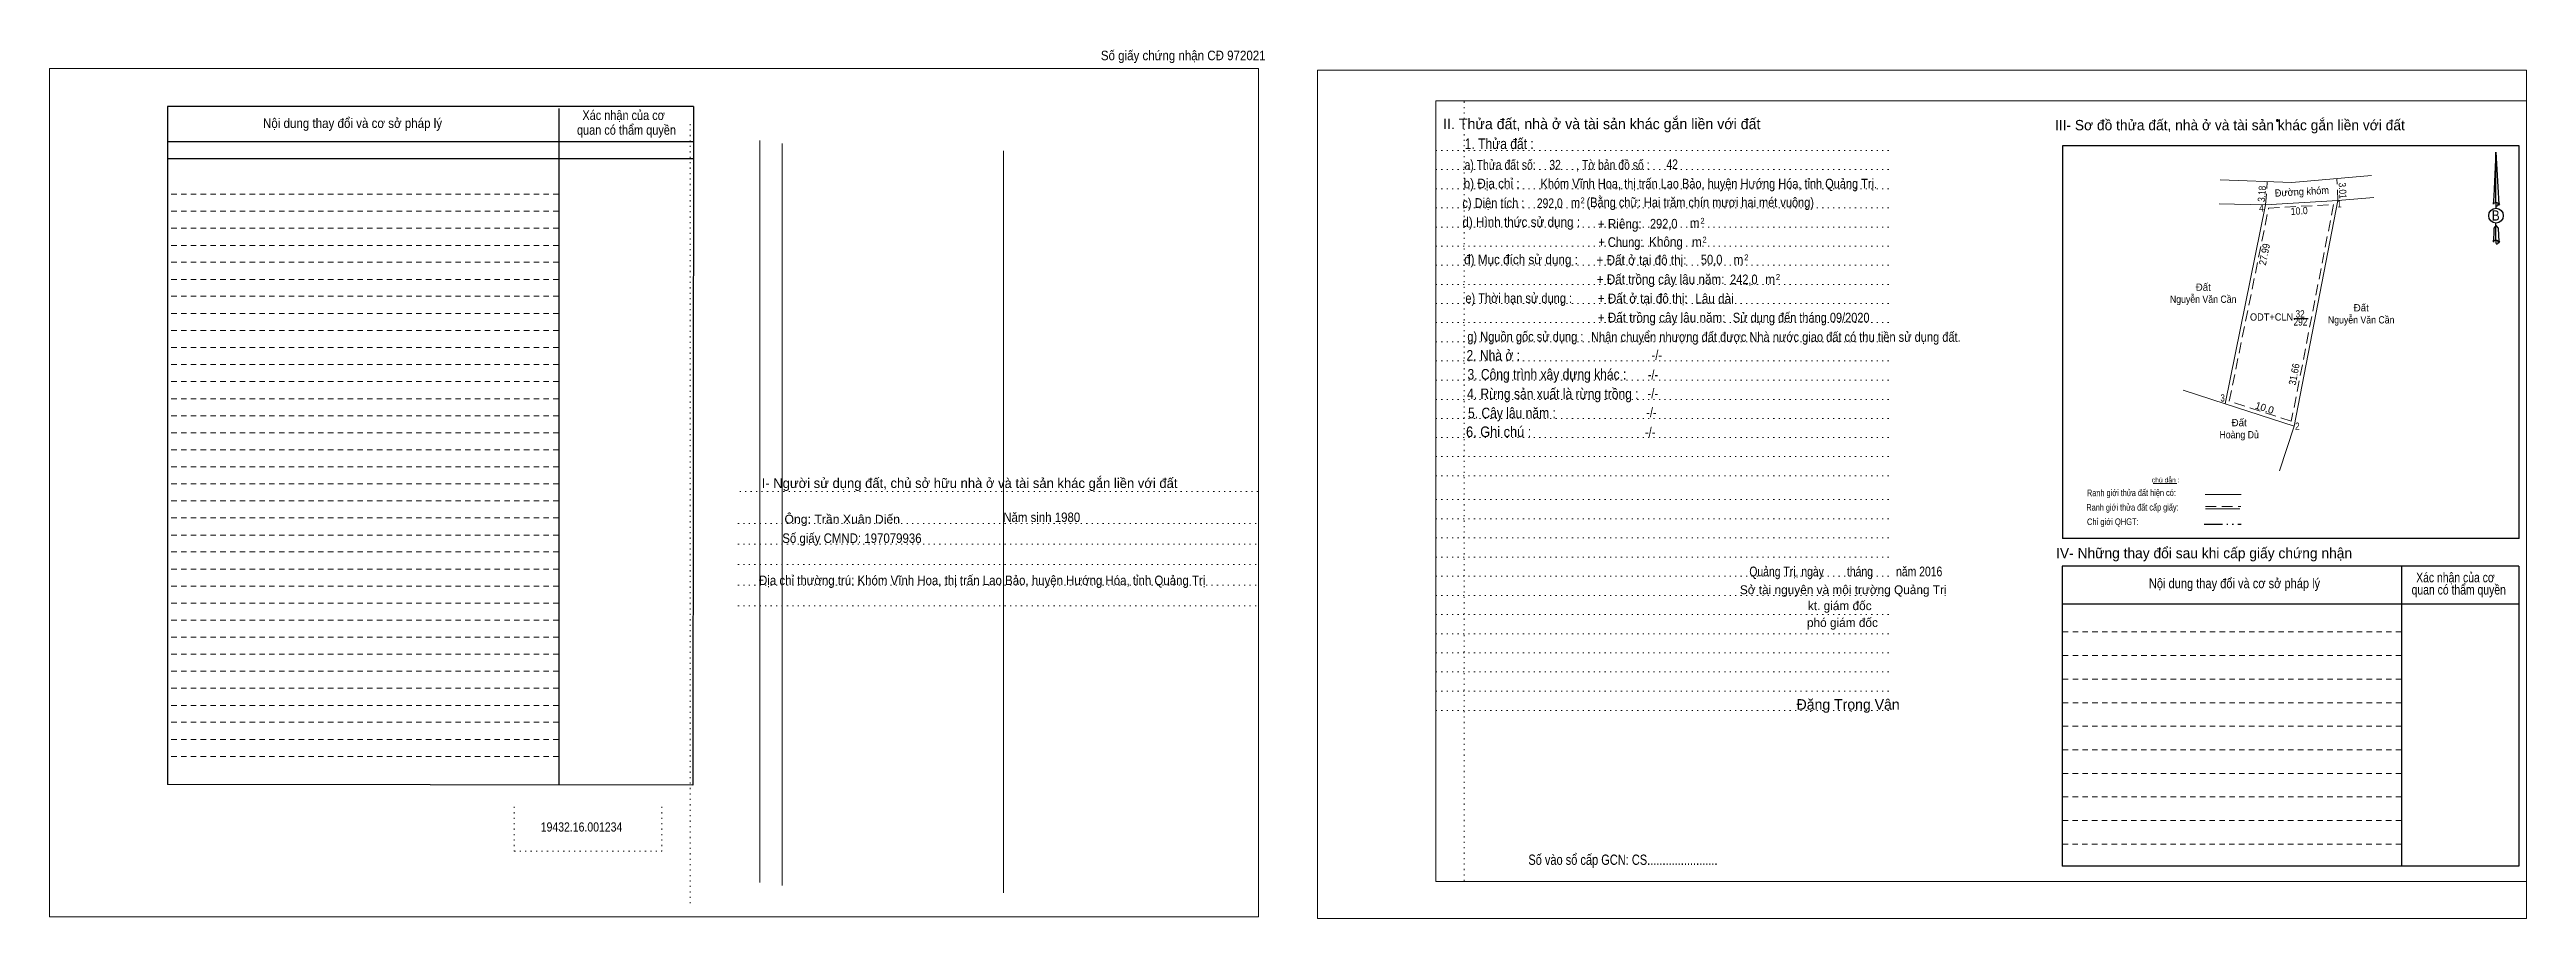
# Model space of a CAD drawing. Header units: metres. Extents: x 537312 to 538355, y 1836877 to 1837252.
# Drawn here: x 537312.2 to 537653.5, y 1837079.1 to 1837198.8 of the extents above; entities that cross this region are included whole.
import ezdxf
from ezdxf.enums import TextEntityAlignment as Align

# ---------------------------------------------------------------- set-up
doc = ezdxf.new("R2010")
doc.units = ezdxf.units.M
doc.header["$LTSCALE"] = 0.5
doc.header["$PDMODE"] = 32
doc.header["$PDSIZE"] = 0.25
for name, pattern in [('DASH_DOUBLE_DOT', [9.2, 5, -1.2, 0.3, -1.2, 0.3, -1.2]), ('DOTTED', [1.5, 0.3, -1.2]), ('MEDIUM_DASHED', [4.5, 3, -1.5]), ('SHORT_DASHED', [2.7, 1.5, -1.2])]:
    doc.linetypes.add(name, pattern=pattern)
for name, color, linetype, lineweight in [('1', 7, 'DOTTED', 13), ('18', 7, 'Continuous', 25), ('28', 7, 'SHORT_DASHED', 13), ('5', 7, 'Continuous', 13), ('55', 7, 'Continuous', 13), ('7', 7, 'Continuous', 13)]:
    doc.layers.add(name, color=color, linetype=linetype, lineweight=lineweight)
doc.layers.add('40', color=7, linetype='Continuous')

msp = doc.modelspace()

# ---------------------------------------------------------------- texts
at = {"layer": '18'}
for s, height, p in [('II. Thửa đất, nhà ở và tài sản khác gắn liền với đất', 1.461, (537526.08, 1837187.86)), ('Sở tài nguyên và môi trường Quảng Trị', 1.218, (537559.355, 1837123.77)), ('kt. giám đốc', 1.218, (537558.875, 1837121.57)), ('phó giám đốc', 1.218, (537559.245, 1837119.24)), ('Đặng Trọng Vân', 1.447, (537560.03, 1837107.85))]:
    msp.add_text(s, height=height, dxfattribs=at).set_placement(p, align=Align.CENTER)
for s, height, width, p in [('1. Thửa đất :', 1.461, 0.85, (537511.95, 1837185.12)), ('a) Thửa đất số:              , Tờ bản đồ số : ', 1.34, 0.8, (537520.115, 1837182.27)), ('32', 1.33, 0.8, (537519.65, 1837182.29)), ('42', 1.33, 0.8, (537535.78, 1837182.36)), ('b) Địa chỉ : ', 1.34, 0.9, (537511.125, 1837179.7)), (' Khóm Vĩnh Hoa, thị trấn Lao Bảo, huyện Hướng Hóa, tỉnh Quảng Trị.', 1.33, 0.85, (537540.615, 1837179.69)), ('c) Diện tích :                                                   ', 1.34, 0.85, (537521.935, 1837177.01)), ('292,0', 1.33, 0.8, (537518.915, 1837176.99)), (' m', 1.34, 0.85, (537522.235, 1837177.06)), ('2', 0.8116, 0.75, (537523.44, 1837177.63)), ('(Bằng chữ: Hai trăm chín mươi hai mét vuông)', 1.33, 0.85, (537539.65, 1837177.11)), ('B', 1.403, 0.85, (537649.265, 1837175.26)), ('d) Hình thức sử dụng :', 1.339, 0.9, (537514.98, 1837174.39)), ('+ Riêng: ', 1.339, 0.9, (537528.78, 1837174.13)), ('       + Chung:', 1.339, 0.85, (537527.235, 1837171.62)), ('Không', 1.339, 0.9, (537534.93, 1837171.66)), ('292,0', 1.33, 0.85, (537534.615, 1837174.16)), (' m', 1.339, 0.9, (537538.66, 1837174.24)), ('2', 0.8116, 0.8, (537539.965, 1837174.82)), ('2', 0.8116, 0.8, (537540.245, 1837172.23)), ('đ) Mục đích sử dụng :', 1.339, 0.9, (537514.955, 1837169.23)), ('+ Đất ở tại đô thị:', 1.339, 0.9, (537531.56, 1837169.16)), (' m', 1.339, 0.9, (537538.96, 1837171.65)), ('50,0', 1.34, 0.85, (537541.22, 1837169.21)), (' m', 1.339, 0.9, (537544.69, 1837169.2)), ('2', 0.8116, 0.8, (537546.015, 1837169.79)), ('+ Đất trồng cây lâu năm:', 1.339, 0.9, (537534.185, 1837166.5)), ('242,0', 1.33, 0.85, (537545.655, 1837166.49)), (' m', 1.339, 0.9, (537549.06, 1837166.5)), ('2', 0.8116, 0.8, (537550.365, 1837167.08)), ('e) Thời hạn sử dụng :', 1.339, 0.85, (537514.64, 1837163.9)), ('+ Đất trồng cây lâu năm:', 1.339, 0.9, (537534.325, 1837161.22)), ('+ Đất ở tại đô thị:', 1.339, 0.9, (537531.72, 1837163.86)), ('Lâu dài', 1.339, 0.9, (537541.62, 1837163.83)), (' Sử dụng đến tháng 09/2020', 1.33, 0.85, (537553.35, 1837161.22)), ('g) Nguồn gốc sử dụng :', 1.339, 0.85, (537515.555, 1837158.6)), ('Nhận chuyển nhượng đất được Nhà nước giao đất có thu tiền sử dụng đất.', 1.34, 0.85, (537550.075, 1837158.55)), ('2. Nhà ở :', 1.461, 0.85, (537511.125, 1837155.95)), ('4. Rừng sản xuất là rừng trồng :', 1.461, 0.85, (537519.335, 1837150.65)), ('3. Công trình xây dựng khác :', 1.461, 0.85, (537518.52, 1837153.34)), ('5. Cây lâu năm :', 1.461, 0.85, (537513.7, 1837148.01)), ('6. Ghi chú :', 1.461, 0.9, (537511.875, 1837145.42)), ('Quảng Trị, ngày        tháng        năm 2016', 1.339, 0.8, (537559.71, 1837126.23)), ('19432.16.001234', 1.27, 0.85, (537385.495, 1837091.05)), ('Số vào sổ cấp GCN: CS.......................', 1.419, 0.8, (537529, 1837086.46))]:
    msp.add_text(s, height=height, dxfattribs=dict(at, width=width)).set_placement(p, align=Align.CENTER)
at = {"layer": '28'}
for s, height, width, p in [('Xác nhận của cơ', 1.324, 0.85, (537391.295, 1837189.12)), ('Xác nhận của cơ', 1.324, 0.85, (537391.295, 1837189.12)), ('Nội dung thay đổi và cơ sở pháp lý', 1.324, 0.9, (537353.94, 1837188.02)), ('Nội dung thay đổi và cơ sở pháp lý', 1.324, 0.9, (537353.94, 1837188.02)), (' quan có thẩm quyền', 1.324, 0.85, (537391.48, 1837187.09)), (' quan có thẩm quyền', 1.324, 0.85, (537391.48, 1837187.09)), ('-/-', 1.34, 0.85, (537533.665, 1837156.05)), ('-/-', 1.34, 0.85, (537533.135, 1837153.36)), ('-/-', 1.34, 0.85, (537532.925, 1837148.16)), ('-/-', 1.34, 0.85, (537533.115, 1837150.77)), ('-/-', 1.34, 0.85, (537532.755, 1837145.44)), ('Số giấy CMND: 197079936', 1.31, 0.9, (537422.755, 1837130.83)), ('Ông: Trần Xuân Diến', 1.2, 1.05, (537421.42, 1837133.51)), ('Năm sinh 1980', 1.31, 0.9, (537448.91, 1837133.71)), ('Địa chỉ thường trú: Khóm Vĩnh Hoa, thị trấn Lao Bảo, huyện Hướng Hóa, tỉnh Quảng Trị', 1.31, 0.9, (537440.705, 1837125.02)), ('Nội dung thay đổi và cơ sở pháp lý', 1.34, 0.85, (537613.27, 1837124.59)), (' quan có thẩm quyền', 1.34, 0.8, (537643.97, 1837123.72)), ('Xác nhận của cơ', 1.34, 0.8, (537643.715, 1837125.4))]:
    msp.add_text(s, height=height, dxfattribs=dict(at, width=width)).set_placement(p, align=Align.CENTER)
for s, height, p in [('III- Sơ đồ thửa đất, nhà ở và tài sản khác gắn liền với đất', 1.421, (537612.635, 1837187.71)), ('I- Người sử dụng đất, chủ sở hữu nhà ở và tài sản khác gắn liền với đất', 1.342, (537438.97, 1837138.4)), ('IV- Những thay đổi sau khi cấp giấy chứng nhận', 1.421, (537609.08, 1837128.72))]:
    msp.add_text(s, height=height, dxfattribs=at).set_placement(p, align=Align.CENTER)
at = {"layer": '40', "width": 0.9}
msp.add_text('Số giấy chứng nhận CĐ 972021', height=1.32, dxfattribs=at).set_placement((537468.41, 1837197.36), align=Align.CENTER)
at = {"layer": '55'}
msp.add_text('chú dẫn :', height=0.674, rotation=359.974, dxfattribs=at).set_placement((537603.7848, 1837139.1691), align=Align.CENTER)
for s, height, width, p in [('Ranh giới thửa đất cấp giấy:', 0.912, 0.8, (537599.2139, 1837135.2847)), ('Ranh giới thửa đất hiện có:', 0.916, 0.8, (537599.0639, 1837137.2842)), ('Chỉ giới QHGT:', 0.912, 0.85, (537596.5089, 1837133.2984))]:
    msp.add_text(s, height=height, rotation=0.135, dxfattribs=dict(at, width=width)).set_placement(p, align=Align.CENTER)
at = {"layer": '7'}
for s, rotation, width, p in [('3.18', 85.85, 0.85, (537617.5326, 1837178.9088)), ('Đường khóm', 3.272, 0.95, (537622.5815, 1837178.7568)), ('3.01', 273.043, 0.85, (537627.6781, 1837179.3665)), ('10.0', 3.272, 0.9, (537622.2115, 1837176.0958)), ('27.99', 78.481, 0.9, (537617.8788, 1837170.5052)), ('31.66', 78.985, 0.9, (537621.9758, 1837153.9795))]:
    msp.add_text(s, height=1, rotation=rotation, dxfattribs=dict(at, width=width)).set_placement(p, align=Align.CENTER)
for s, width, p in [(' 4', 0.85, (537617.3, 1837176.49)), (' 1', 0.75, (537628.02, 1837177.07)), ('ODT+CLN', 0.95, (537621.36, 1837161.47)), (' 3', 0.8, (537611.93, 1837150.32)), (' 2', 0.85, (537622.24, 1837146.42))]:
    msp.add_text(s, height=1, dxfattribs=dict(at, width=width)).set_placement(p, align=Align.RIGHT)
for p in [(537608.965, 1837165.58), (537630.735, 1837162.74), (537613.915, 1837146.91)]:
    msp.add_text('Đất', height=1, dxfattribs=at).set_placement(p, align=Align.CENTER)
for s, width, p in [('Nguyễn Văn Cần', 0.9, (537608.955, 1837163.92)), ('32', 0.85, (537622.31, 1837161.9)), ('292', 0.85, (537622.355, 1837160.79)), ('Nguyễn Văn Cần', 0.9, (537630.725, 1837161.08)), ('Hoàng Dủ', 0.9, (537613.91, 1837145.25))]:
    msp.add_text(s, height=1, dxfattribs=dict(at, width=width)).set_placement(p, align=Align.CENTER)
msp.add_text('10.0', height=1, rotation=342.061, dxfattribs=at).set_placement((537617.256, 1837148.9731), align=Align.CENTER)

# ---------------------------------------------------------------- linework, layer by layer
at = {"layer": '1', "linetype": 'Continuous'}
for p, q in [((537503.22, 1837191.76), (537653.5, 1837191.76)), ((537503.22, 1837191.76), (537503.22, 1837084.17)), ((537653.5, 1837191.76), (537653.5, 1837083.28)), ((537410.08, 1837084.02), (537410.08, 1837186.3)), ((537413.13, 1837083.61), (537413.13, 1837185.88)), ((537443.63, 1837082.6), (537443.63, 1837184.85)), ((537503.22, 1837084.17), (537653.5, 1837084.17))]:
    msp.add_line(p, q, dxfattribs=at)
at = {"layer": '1'}
for p, q in [((537507.13, 1837191.65), (537507.13, 1837084.06)), ((537400.45, 1837188.56), (537400.45, 1837080.97)), ((537503.22, 1837184.92), (537509.3, 1837184.92)), ((537503.22, 1837184.92), (537565.78, 1837184.92)), ((537503.22, 1837182.29), (537565.78, 1837182.29)), ((537503.22, 1837179.65), (537565.78, 1837179.65)), ((537503.22, 1837177.01), (537565.78, 1837177.01)), ((537503.22, 1837174.37), (537565.78, 1837174.37)), ((537503.22, 1837171.73), (537565.78, 1837171.73)), ((537503.22, 1837169.11), (537565.78, 1837169.11)), ((537503.22, 1837166.45), (537565.78, 1837166.45)), ((537503.22, 1837163.83), (537565.78, 1837163.83)), ((537503.22, 1837161.19), (537565.78, 1837161.19)), ((537503.22, 1837158.53), (537565.78, 1837158.53)), ((537503.22, 1837155.91), (537565.78, 1837155.91)), ((537503.22, 1837153.27), (537565.78, 1837153.27)), ((537503.22, 1837150.61), (537565.78, 1837150.61)), ((537503.22, 1837147.99), (537565.78, 1837147.99)), ((537503.22, 1837145.35), (537565.78, 1837145.35)), ((537503.22, 1837142.73), (537565.78, 1837142.73)), ((537503.22, 1837140.07), (537565.78, 1837140.07)), ((537407.3, 1837137.93), (537478.79, 1837137.93)), ((537503.22, 1837136.81), (537565.78, 1837136.81)), ((537407.05, 1837133.52), (537478.53, 1837133.52)), ((537503.22, 1837134.15), (537565.78, 1837134.15)), ((537407.05, 1837130.67), (537478.53, 1837130.67)), ((537503.22, 1837131.52), (537565.78, 1837131.52)), ((537503.22, 1837128.87), (537565.78, 1837128.87)), ((537407.05, 1837127.87), (537478.53, 1837127.87)), ((537407.05, 1837124.99), (537478.53, 1837124.99)), ((537503.22, 1837126.23), (537565.78, 1837126.23)), ((537407.05, 1837122.16), (537478.53, 1837122.16)), ((537503.22, 1837123.6), (537565.78, 1837123.6)), ((537503.22, 1837120.95), (537565.78, 1837120.95)), ((537503.22, 1837118.32), (537565.78, 1837118.32)), ((537503.22, 1837115.67), (537565.78, 1837115.67)), ((537503.22, 1837113.05), (537565.78, 1837113.05)), ((537503.22, 1837110.41), (537565.78, 1837110.41)), ((537503.22, 1837107.75), (537565.78, 1837107.75)), ((537376.23, 1837094.45), (537376.23, 1837088.35)), ((537396.54, 1837094.45), (537396.54, 1837088.35)), ((537376.23, 1837088.35), (537396.54, 1837088.35))]:
    msp.add_line(p, q, dxfattribs=at)
at = {"layer": '1', "linetype": 'Continuous'}
for points in [[(537312.19, 1837079.31), (537478.8, 1837079.31), (537478.8, 1837196.24), (537312.19, 1837196.24)], [(537312.19, 1837196.24), (537478.8, 1837196.24), (537478.8, 1837079.31), (537312.19, 1837079.31)], [(537486.89, 1837079.07), (537653.5, 1837079.07), (537653.5, 1837195.98), (537486.89, 1837195.98)]]:
    msp.add_lwpolyline(points, close=True, dxfattribs=at)
msp.add_lwpolyline([(537509.3, 1837191.76), (537653.5, 1837191.76), (537653.5, 1837084.17), (537509.3, 1837084.17)], dxfattribs=at)
at = {"layer": '18'}
for p, q in [((537649.29, 1837184.7), (537649.67, 1837177.52)), ((537649.29, 1837184.7), (537649.67, 1837177.52)), ((537649.29, 1837184.7), (537649.67, 1837177.52)), ((537648.99, 1837178.63), (537648.93, 1837177.52)), ((537649.29, 1837177.77), (537649.29, 1837177.47)), ((537649.29, 1837177.47), (537649.29, 1837177.27)), ((537649.29, 1837177.27), (537649.29, 1837177)), ((537649.29, 1837177.27), (537649.29, 1837177)), ((537649.29, 1837177.27), (537649.29, 1837177)), ((537649.29, 1837174.57), (537649.29, 1837174.9)), ((537649.29, 1837174.57), (537649.29, 1837174.9)), ((537649.29, 1837174.57), (537649.29, 1837174.9)), ((537649.29, 1837174.57), (537649.59, 1837174.2)), ((537649.29, 1837174.57), (537649.59, 1837174.2)), ((537649.29, 1837174.57), (537649.59, 1837174.2)), ((537649.59, 1837174.2), (537649.67, 1837172.32)), ((537649.59, 1837174.2), (537649.67, 1837172.32)), ((537649.59, 1837174.2), (537649.67, 1837172.32)), ((537649.29, 1837172.56), (537649.29, 1837172.28)), ((537649.29, 1837172.28), (537649.29, 1837172.09))]:
    msp.add_line(p, q, dxfattribs=at)
for points in [[(537649.29, 1837177.77), (537649.29, 1837184.7), (537648.99, 1837178.63)], [(537649.29, 1837172.56), (537649.29, 1837174.57), (537649.02, 1837174.2), (537648.99, 1837173.42), (537648.93, 1837172.32)]]:
    msp.add_lwpolyline(points, dxfattribs=at)
msp.add_ellipse((537649.3029, 1837175.9273), major_axis=(0, 1.0214), ratio=0.983453, dxfattribs=at)
for centre, start_param, end_param in [((537649.3033, 1837177.5013), 1.57079633, 3.07445202), ((537649.3033, 1837177.5013), 0.06714063, 1.57079633), ((537649.3033, 1837177.5013), 4.71238898, 6.28318531), ((537649.3033, 1837172.288), 2.49106941, 3.07427841), ((537649.3033, 1837172.288), 1.57079633, 2.49106941), ((537649.3033, 1837172.288), 0.06714063, 1.57079633), ((537649.3033, 1837172.288), 4.71238898, 6.28318531)]:
    msp.add_ellipse(centre, major_axis=(0.3682, 0), ratio=0.655448, start_param=start_param, end_param=end_param, dxfattribs=at)
for p in [(537649.67, 1837177.52), (537649.67, 1837172.32)]:
    msp.add_point(p, dxfattribs=at)
at = {"layer": '28', "linetype": 'Continuous', "lineweight": 25}
for p, q in [((537400.91, 1837190.98), (537328.46, 1837190.98)), ((537382.36, 1837190.72), (537382.38, 1837097.47)), ((537400.91, 1837190.98), (537400.85, 1837097.45)), ((537400.91, 1837186.1), (537328.57, 1837186.1)), ((537400.91, 1837186.1), (537328.57, 1837186.1)), ((537400.91, 1837183.75), (537328.57, 1837183.75)), ((537589.57, 1837185.55), (537589.57, 1837131.43)), ((537652.51, 1837131.43), (537589.57, 1837131.43)), ((537636.27, 1837127.62), (537636.29, 1837086.3)), ((537652.46, 1837127.62), (537652.43, 1837086.3)), ((537652.43, 1837122.37), (537589.53, 1837122.37)), ((537400.85, 1837097.45), (537328.46, 1837097.54)), ((537652.43, 1837086.3), (537589.53, 1837086.3))]:
    msp.add_line(p, q, dxfattribs=at)
at = {"layer": '28'}
for p, q in [((537382.36, 1837178.91), (537328.46, 1837178.91)), ((537382.36, 1837176.55), (537328.46, 1837176.55)), ((537382.36, 1837174.21), (537328.46, 1837174.21)), ((537382.36, 1837171.84), (537328.46, 1837171.84)), ((537382.36, 1837169.51), (537328.46, 1837169.51)), ((537382.36, 1837167.16), (537328.46, 1837167.16)), ((537382.36, 1837164.83), (537328.46, 1837164.83)), ((537382.36, 1837162.47), (537328.46, 1837162.47)), ((537382.36, 1837160.12), (537328.46, 1837160.12)), ((537382.36, 1837157.77), (537328.46, 1837157.77)), ((537382.36, 1837155.42), (537328.46, 1837155.42)), ((537382.36, 1837153.08), (537328.46, 1837153.08)), ((537382.36, 1837150.71), (537328.46, 1837150.71)), ((537382.36, 1837148.36), (537328.46, 1837148.36)), ((537382.36, 1837146.01), (537328.46, 1837146.01)), ((537382.36, 1837143.67), (537328.46, 1837143.67)), ((537382.36, 1837141.33), (537328.46, 1837141.33)), ((537382.36, 1837138.97), (537328.46, 1837138.97)), ((537382.36, 1837136.62), (537328.46, 1837136.62)), ((537382.36, 1837134.28), (537328.46, 1837134.28)), ((537382.36, 1837131.92), (537328.46, 1837131.92)), ((537382.36, 1837129.59), (537328.46, 1837129.59)), ((537382.36, 1837127.23), (537328.46, 1837127.23)), ((537382.36, 1837124.87), (537328.46, 1837124.87)), ((537382.36, 1837122.54), (537328.46, 1837122.54)), ((537382.36, 1837120.18), (537328.46, 1837120.18)), ((537636.27, 1837118.57), (537589.53, 1837118.57)), ((537382.36, 1837117.83), (537328.46, 1837117.83)), ((537382.36, 1837115.49), (537328.46, 1837115.49)), ((537636.27, 1837115.33), (537589.53, 1837115.33)), ((537382.36, 1837113.15), (537328.46, 1837113.15)), ((537636.27, 1837112.06), (537589.53, 1837112.06)), ((537382.36, 1837110.79), (537328.46, 1837110.79)), ((537382.36, 1837108.44), (537328.46, 1837108.44)), ((537636.27, 1837108.81), (537589.53, 1837108.81)), ((537382.36, 1837106.11), (537328.46, 1837106.11)), ((537636.26, 1837105.56), (537589.53, 1837105.56)), ((537382.36, 1837103.73), (537328.46, 1837103.73)), ((537382.36, 1837101.41), (537328.46, 1837101.41)), ((537636.26, 1837102.33), (537589.53, 1837102.33)), ((537636.26, 1837099.07), (537589.53, 1837099.07)), ((537636.26, 1837095.82), (537589.53, 1837095.82)), ((537636.23, 1837092.57), (537589.53, 1837092.57)), ((537636.23, 1837089.33), (537589.53, 1837089.33))]:
    msp.add_line(p, q, dxfattribs=at)
at = {"layer": '28', "linetype": 'Continuous', "lineweight": 25}
for points in [[(537400.91, 1837190.98), (537328.46, 1837190.98), (537328.46, 1837097.54)], [(537652.51, 1837131.43), (537652.51, 1837185.55), (537589.57, 1837185.55)], [(537652.46, 1837127.62), (537589.53, 1837127.62), (537589.53, 1837086.3)]]:
    msp.add_lwpolyline(points, dxfattribs=at)
at = {"layer": '28'}
msp.add_point((537619.17, 1837189.05), dxfattribs=at)
at = {"layer": '5', "linetype": 'DASH_DOUBLE_DOT', "lineweight": 25}
msp.add_line((537609.11, 1837133.41), (537614.17, 1837133.41), dxfattribs=at)
at = {"layer": '55'}
for p, q in [((537602.07, 1837139.02), (537605.33, 1837139.04)), ((537609.23, 1837137.52), (537614.17, 1837137.52)), ((537609.26, 1837135.52), (537614.01, 1837135.52)), ((537609.26, 1837135.52), (537614.01, 1837135.52))]:
    msp.add_line(p, q, dxfattribs=at)
at = {"layer": '55', "linetype": 'MEDIUM_DASHED'}
msp.add_line((537609.26, 1837135.87), (537614.14, 1837135.87), dxfattribs=at)
at = {"layer": '7', "linetype": 'MEDIUM_DASHED'}
for p, q in [((537617.56, 1837177.45), (537617.79, 1837180.62)), ((537627.53, 1837178.02), (537627.37, 1837181.03))]:
    msp.add_line(p, q, dxfattribs=at)
at = {"layer": '7'}
for p, q in [((537627.53, 1837178.02), (537621.48, 1837146.94)), ((537627.53, 1837178.02), (537621.48, 1837146.94)), ((537627.53, 1837178.02), (537632.47, 1837178.45)), ((537611.97, 1837150.02), (537621.48, 1837146.94))]:
    msp.add_line(p, q, dxfattribs=at)
at = {"layer": '7', "lineweight": 25}
msp.add_line((537621.44, 1837161.77), (537623.44, 1837161.77), dxfattribs=at)
at = {"layer": '7'}
for points in [[(537632.13, 1837181.45), (537621.15, 1837180.49), (537611.31, 1837180.87)], [(537617.56, 1837177.45), (537611.97, 1837150.02), (537606.21, 1837151.88)], [(537627.53, 1837178.02), (537617.56, 1837177.45), (537611.17, 1837177.57)], [(537627.53, 1837178.02), (537617.56, 1837177.45), (537611.97, 1837150.02)], [(537611.97, 1837150.02), (537621.48, 1837146.94), (537619.46, 1837140.78)]]:
    msp.add_lwpolyline(points, dxfattribs=at)
at = {"layer": '7', "linetype": 'MEDIUM_DASHED'}
msp.add_lwpolyline([(537626.92, 1837177.48), (537621.1, 1837147.59), (537612.55, 1837150.36), (537617.97, 1837176.97)], close=True, dxfattribs=at)
msp.add_lwpolyline([(537626.92, 1837177.48), (537621.1, 1837147.59), (537612.55, 1837150.36), (537617.97, 1837176.97)], close=True, dxfattribs=at)

msp.set_redraw_order([(e.dxf.handle, doc.entitydb.next_handle()) for e in msp.query("TEXT MTEXT ATTDEF DIMENSION ARC_DIMENSION")])  # texts and dimensions are drawn at this point

doc.saveas('drawing.dxf')
